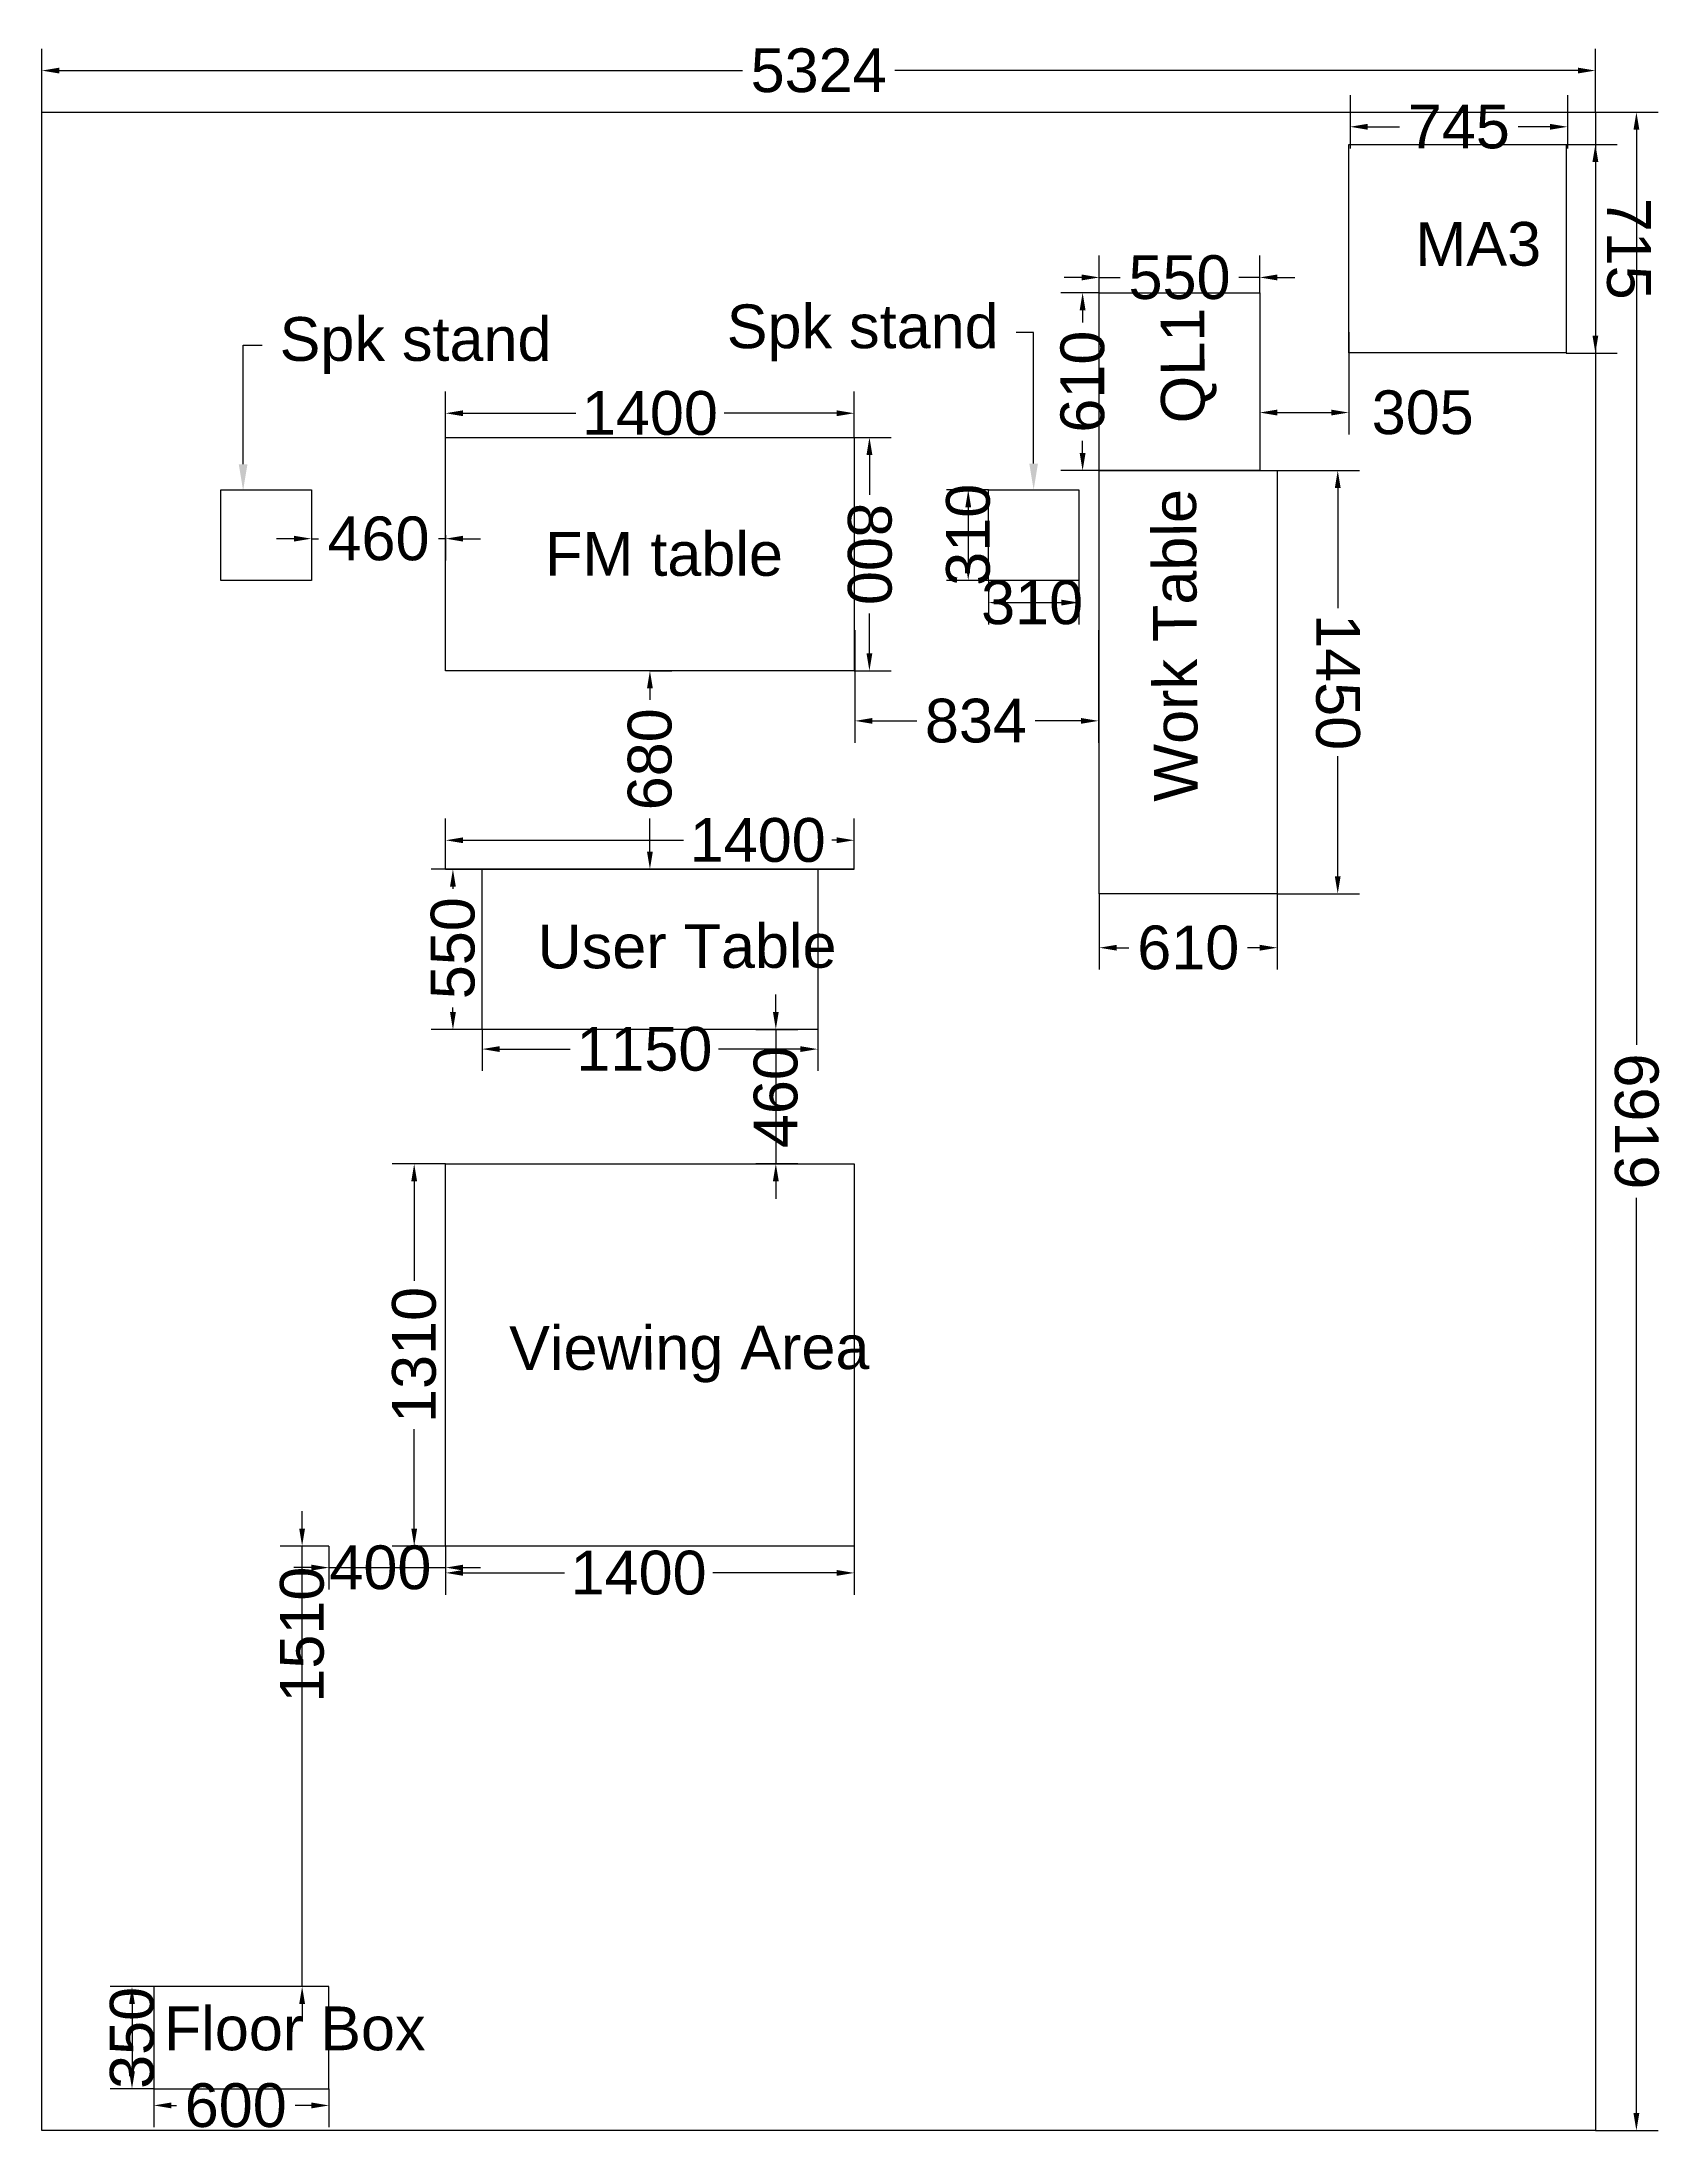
# Model space of a CAD drawing. Header units: millimetres. Extents: x 3616 to 9178, y 7735 to 14907.
import ezdxf
from ezdxf import colors
from ezdxf.entities.mleader import LeaderData, LeaderLine
from ezdxf.math import Vec2, Vec3

# ---------------------------------------------------------------- set-up
doc = ezdxf.new("R2010")
doc.units = ezdxf.units.MM
doc.layers.add('Layout', color=7, linetype='Continuous')
doc.styles.add('Annotative', font='arial.ttf', dxfattribs={"height": 2.5})
doc.styles.get("Standard").update_dxf_attribs({"font": 'arial.ttf'})
doc.dimstyles.new('Annotative', dxfattribs={"dimscale": 0, "dimtxt": 2.5, "dimasz": 1, "dimexe": 1.25, "dimexo": 0, "dimtad": 0, "dimdec": 1, "dimrnd": 1, "dimdsep": 46, "dimtxsty": 'Standard', "dimcen": 2.5, "dimadec": 0, "dimazin": 0, "dimtfac": 1, "dimtdec": 1, "dimtmove": 1, "dimatfit": 3, "dimfxl": 1, "dimarcsym": 0})

# ---------------------------------------------------------------- blocks, each defined once
blk = doc.blocks.new('*D2')
at = {"color": 0, "lineweight": -2, "transparency": 16777216}
for p, q in [((8939.4, 14666), (9155, 14666)), ((9080, 14606), (9080, 11468.7)), ((9080, 7807.3), (9080, 10944.7)), ((8939.4, 7747.3), (9155, 7747.3))]:
    blk.add_line(p, q, dxfattribs=at)
at = {"color": 0, "transparency": 16777216}
for points in [[(9070, 14606), (9090, 14606), (9080, 14666)], [(9070, 7807.3), (9090, 7807.3), (9080, 7747.3)]]:
    blk.add_solid(points, dxfattribs=at)
at = {"layer": 'Defpoints', "color": 0, "transparency": 16777216}
for p in [(8939.4, 14666), (8939.4, 7747.3), (9080, 7747.3)]:
    blk.add_point(p, dxfattribs=at)
at = {"color": 0, "transparency": 16777216, "insert": (9080, 11206.7), "char_height": 150, "attachment_point": 5, "rotation": 270, "style": 'Annotative'}
blk.add_mtext('6919', dxfattribs=at)
blk = doc.blocks.new('*D3')
at = {"color": 0, "lineweight": -2, "transparency": 16777216}
for p, q in [((3615.6, 14666), (3615.6, 14883.4)), ((8939.4, 14666), (8939.4, 14883.4)), ((3675.6, 14808.4), (6016.3, 14808.4)), ((8879.4, 14808.4), (6538.6, 14808.4))]:
    blk.add_line(p, q, dxfattribs=at)
at = {"color": 0, "transparency": 16777216}
for points in [[(3675.6, 14818.4), (3675.6, 14798.4), (3615.6, 14808.4)], [(8879.4, 14818.4), (8879.4, 14798.4), (8939.4, 14808.4)]]:
    blk.add_solid(points, dxfattribs=at)
at = {"layer": 'Defpoints', "color": 0, "transparency": 16777216}
for p in [(8939.4, 14808.4), (3615.6, 14666), (8939.4, 14666)]:
    blk.add_point(p, dxfattribs=at)
at = {"color": 0, "transparency": 16777216, "insert": (6277.5, 14808.4), "char_height": 150, "attachment_point": 5}
blk.add_mtext('5324', dxfattribs=at)
blk = doc.blocks.new('*D4')
at = {"color": 0, "lineweight": -2, "transparency": 16777216}
for p, q in [((7239.3, 14047.1), (7239.3, 14174.3)), ((7789.3, 14047.1), (7789.3, 14174.3)), ((7179.3, 14099.3), (7119.3, 14099.3)), ((7239.3, 14099.3), (7311.4, 14099.3)), ((7789.3, 14099.3), (7717.3, 14099.3)), ((7849.3, 14099.3), (7909.3, 14099.3))]:
    blk.add_line(p, q, dxfattribs=at)
at = {"color": 0, "transparency": 16777216}
for points in [[(7179.3, 14109.3), (7179.3, 14089.3), (7239.3, 14099.3)], [(7849.3, 14109.3), (7849.3, 14089.3), (7789.3, 14099.3)]]:
    blk.add_solid(points, dxfattribs=at)
at = {"layer": 'Defpoints', "color": 0, "transparency": 16777216}
for p in [(7789.3, 14099.3), (7239.3, 14047.1), (7789.3, 14047.1)]:
    blk.add_point(p, dxfattribs=at)
at = {"color": 0, "transparency": 16777216, "insert": (7514.3, 14099.3), "char_height": 150, "attachment_point": 5}
blk.add_mtext('550', dxfattribs=at)
blk = doc.blocks.new('*D6')
at = {"color": 0, "lineweight": -2, "transparency": 16777216}
for p, q in [((8098.9, 14724.4), (8098.9, 14540.7)), ((8843.9, 14724.4), (8843.9, 14540.7)), ((8158.9, 14615.7), (8268.2, 14615.7)), ((8783.9, 14615.7), (8674.5, 14615.7))]:
    blk.add_line(p, q, dxfattribs=at)
at = {"color": 0, "transparency": 16777216}
for points in [[(8158.9, 14625.7), (8158.9, 14605.7), (8098.9, 14615.7)], [(8783.9, 14625.7), (8783.9, 14605.7), (8843.9, 14615.7)]]:
    blk.add_solid(points, dxfattribs=at)
at = {"layer": 'Defpoints', "color": 0, "transparency": 16777216}
for p in [(8098.9, 14724.4), (8843.9, 14724.4), (8843.9, 14615.7)]:
    blk.add_point(p, dxfattribs=at)
at = {"color": 0, "transparency": 16777216, "insert": (8471.4, 14615.7), "char_height": 150, "attachment_point": 5}
blk.add_mtext('745', dxfattribs=at)
blk = doc.blocks.new('*D9')
at = {"color": 0, "lineweight": -2, "transparency": 16777216}
for p, q in [((8839.3, 14555.3), (9014.4, 14555.3)), ((8939.4, 14495.3), (8939.4, 13900.3)), ((8839.3, 13840.3), (9014.4, 13840.3))]:
    blk.add_line(p, q, dxfattribs=at)
at = {"color": 0, "transparency": 16777216}
for points in [[(8929.4, 14495.3), (8949.4, 14495.3), (8939.4, 14555.3)], [(8929.4, 13900.3), (8949.4, 13900.3), (8939.4, 13840.3)]]:
    blk.add_solid(points, dxfattribs=at)
at = {"layer": 'Defpoints', "color": 0, "transparency": 16777216}
for p in [(8839.3, 14555.3), (8839.3, 13840.3), (8939.4, 13840.3)]:
    blk.add_point(p, dxfattribs=at)
at = {"color": 0, "transparency": 16777216, "insert": (9053.4, 14197.8), "char_height": 150, "attachment_point": 5, "rotation": 270}
blk.add_mtext('715', dxfattribs=at)
blk = doc.blocks.new('*D11')
at = {"color": 0, "lineweight": -2, "transparency": 16777216}
for p, q in [((7789.4, 13912.2), (7789.4, 13561.2)), ((8094.1, 13912.2), (8094.1, 13561.2)), ((7849.4, 13636.2), (8034.1, 13636.2))]:
    blk.add_line(p, q, dxfattribs=at)
at = {"color": 0, "transparency": 16777216}
for points in [[(7849.4, 13646.2), (7849.4, 13626.2), (7789.4, 13636.2)], [(8034.1, 13646.2), (8034.1, 13626.2), (8094.1, 13636.2)]]:
    blk.add_solid(points, dxfattribs=at)
at = {"layer": 'Defpoints', "color": 0, "transparency": 16777216}
for p in [(7789.4, 13912.2), (8094.1, 13912.2), (8094.1, 13636.2)]:
    blk.add_point(p, dxfattribs=at)
at = {"color": 0, "transparency": 16777216, "insert": (8347.6, 13636.2), "char_height": 150, "attachment_point": 5}
blk.add_mtext('305', dxfattribs=at)
blk = doc.blocks.new('*D12')
at = {"color": 0, "lineweight": -2, "transparency": 16777216}
for p, q in [((7239.3, 14047.1), (7107.2, 14047.1)), ((7182.2, 13987.1), (7182.2, 13945.4)), ((7182.2, 13497.1), (7182.2, 13538.7)), ((7239.3, 13437.1), (7107.2, 13437.1))]:
    blk.add_line(p, q, dxfattribs=at)
at = {"color": 0, "transparency": 16777216}
for points in [[(7172.2, 13987.1), (7192.2, 13987.1), (7182.2, 14047.1)], [(7172.2, 13497.1), (7192.2, 13497.1), (7182.2, 13437.1)]]:
    blk.add_solid(points, dxfattribs=at)
at = {"layer": 'Defpoints', "color": 0, "transparency": 16777216}
for p in [(7239.3, 14047.1), (7182.2, 13437.1), (7239.3, 13437.1)]:
    blk.add_point(p, dxfattribs=at)
at = {"color": 0, "transparency": 16777216, "insert": (7182.2, 13742.1), "char_height": 150, "attachment_point": 5, "rotation": 90}
blk.add_mtext('610', dxfattribs=at)
blk = doc.blocks.new('*D13')
at = {"color": 0, "lineweight": -2, "transparency": 16777216}
for p, q in [((7849.3, 13437.1), (8131.5, 13437.1)), ((8056.5, 13377.1), (8056.5, 12966.2)), ((8056.5, 12047.1), (8056.5, 12457.9)), ((7849.3, 11987.1), (8131.5, 11987.1))]:
    blk.add_line(p, q, dxfattribs=at)
at = {"color": 0, "transparency": 16777216}
for points in [[(8046.5, 13377.1), (8066.5, 13377.1), (8056.5, 13437.1)], [(8046.5, 12047.1), (8066.5, 12047.1), (8056.5, 11987.1)]]:
    blk.add_solid(points, dxfattribs=at)
at = {"layer": 'Defpoints', "color": 0, "transparency": 16777216}
for p in [(7849.3, 13437.1), (7849.3, 11987.1), (8056.5, 11987.1)]:
    blk.add_point(p, dxfattribs=at)
at = {"color": 0, "transparency": 16777216, "insert": (8056.5, 12712.1), "char_height": 150, "attachment_point": 5, "rotation": 270}
blk.add_mtext('1450', dxfattribs=at)
blk = doc.blocks.new('*D14')
at = {"color": 0, "lineweight": -2, "transparency": 16777216}
for p, q in [((7239.3, 11987.1), (7239.3, 11726.9)), ((7849.3, 11987.1), (7849.3, 11726.9)), ((7299.3, 11801.9), (7341, 11801.9)), ((7789.3, 11801.9), (7747.7, 11801.9))]:
    blk.add_line(p, q, dxfattribs=at)
at = {"color": 0, "transparency": 16777216}
for points in [[(7299.3, 11811.9), (7299.3, 11791.9), (7239.3, 11801.9)], [(7789.3, 11811.9), (7789.3, 11791.9), (7849.3, 11801.9)]]:
    blk.add_solid(points, dxfattribs=at)
at = {"layer": 'Defpoints', "color": 0, "transparency": 16777216}
for p in [(7239.3, 11987.1), (7849.3, 11987.1), (7849.3, 11801.9)]:
    blk.add_point(p, dxfattribs=at)
at = {"color": 0, "transparency": 16777216, "insert": (7544.3, 11801.9), "char_height": 150, "attachment_point": 5}
blk.add_mtext('610', dxfattribs=at)
blk = doc.blocks.new('*D15')
at = {"color": 0, "lineweight": -2, "transparency": 16777216}
for p, q in [((4999.3, 13551.1), (4999.3, 13708.8)), ((6399.3, 13551.1), (6399.3, 13708.8)), ((5059.3, 13633.8), (5445.2, 13633.8)), ((6339.3, 13633.8), (5953.5, 13633.8))]:
    blk.add_line(p, q, dxfattribs=at)
at = {"color": 0, "transparency": 16777216}
for points in [[(5059.3, 13643.8), (5059.3, 13623.8), (4999.3, 13633.8)], [(6339.3, 13643.8), (6339.3, 13623.8), (6399.3, 13633.8)]]:
    blk.add_solid(points, dxfattribs=at)
at = {"layer": 'Defpoints', "color": 0, "transparency": 16777216}
for p in [(6399.3, 13633.8), (4999.3, 13551.1), (6399.3, 13551.1)]:
    blk.add_point(p, dxfattribs=at)
at = {"color": 0, "transparency": 16777216, "insert": (5699.3, 13633.8), "char_height": 150, "attachment_point": 5}
blk.add_mtext('1400', dxfattribs=at)
blk = doc.blocks.new('*D16')
at = {"color": 0, "lineweight": -2, "transparency": 16777216}
for p, q in [((6399.3, 13551.1), (6526.6, 13551.1)), ((6451.6, 13491.1), (6451.6, 13354.1)), ((6451.6, 12811.1), (6451.6, 12948)), ((6399.3, 12751.1), (6526.6, 12751.1))]:
    blk.add_line(p, q, dxfattribs=at)
at = {"color": 0, "transparency": 16777216}
for points in [[(6441.6, 13491.1), (6461.6, 13491.1), (6451.6, 13551.1)], [(6441.6, 12811.1), (6461.6, 12811.1), (6451.6, 12751.1)]]:
    blk.add_solid(points, dxfattribs=at)
at = {"layer": 'Defpoints', "color": 0, "transparency": 16777216}
for p in [(6399.3, 13551.1), (6399.3, 12751.1), (6451.6, 12751.1)]:
    blk.add_point(p, dxfattribs=at)
at = {"color": 0, "transparency": 16777216, "insert": (6451.6, 13151.1), "char_height": 150, "attachment_point": 5, "rotation": 270}
blk.add_mtext('800', dxfattribs=at)
blk = doc.blocks.new('*D17')
at = {"color": 0, "lineweight": -2, "transparency": 16777216}
for p, q in [((4479.3, 13203.9), (4419.3, 13203.9)), ((4539.3, 13216.1), (4539.3, 13128.9)), ((4539.3, 13203.9), (4563.4, 13203.9)), ((4999.3, 13203.9), (4975.3, 13203.9)), ((4999.3, 13216.1), (4999.3, 13128.9)), ((5059.3, 13203.9), (5119.3, 13203.9))]:
    blk.add_line(p, q, dxfattribs=at)
at = {"color": 0, "transparency": 16777216}
for points in [[(4479.3, 13213.9), (4479.3, 13193.9), (4539.3, 13203.9)], [(5059.3, 13213.9), (5059.3, 13193.9), (4999.3, 13203.9)]]:
    blk.add_solid(points, dxfattribs=at)
at = {"layer": 'Defpoints', "color": 0, "transparency": 16777216}
for p in [(4539.3, 13216.1), (4999.3, 13216.1), (4999.3, 13203.9)]:
    blk.add_point(p, dxfattribs=at)
at = {"color": 0, "transparency": 16777216, "insert": (4769.3, 13203.9), "char_height": 150, "attachment_point": 5}
blk.add_mtext('460', dxfattribs=at)
blk = doc.blocks.new('*D18')
at = {"color": 0, "lineweight": -2, "transparency": 16777216}
for p, q in [((5699.3, 12751.1), (5774.3, 12751.1)), ((5699.3, 12691.1), (5699.3, 12651.1)), ((5699.3, 12131.1), (5699.3, 12244.4)), ((5699.3, 12071.1), (5774.3, 12071.1))]:
    blk.add_line(p, q, dxfattribs=at)
at = {"color": 0, "transparency": 16777216}
for points in [[(5689.3, 12691.1), (5709.3, 12691.1), (5699.3, 12751.1)], [(5689.3, 12131.1), (5709.3, 12131.1), (5699.3, 12071.1)]]:
    blk.add_solid(points, dxfattribs=at)
at = {"layer": 'Defpoints', "color": 0, "transparency": 16777216}
for p in [(5699.3, 12751.1), (5699.3, 12071.1), (5699.3, 12071.1)]:
    blk.add_point(p, dxfattribs=at)
at = {"color": 0, "transparency": 16777216, "insert": (5699.3, 12447.7), "char_height": 150, "attachment_point": 5, "rotation": 90}
blk.add_mtext('680', dxfattribs=at)
blk = doc.blocks.new('*D19')
at = {"color": 0, "lineweight": -2, "transparency": 16777216}
for p, q in [((4999.3, 12071.1), (4999.3, 12245.2)), ((6399.3, 12071.1), (6399.3, 12245.2)), ((5059.3, 12170.2), (5814.5, 12170.2)), ((6339.3, 12170.2), (6322.8, 12170.2))]:
    blk.add_line(p, q, dxfattribs=at)
at = {"color": 0, "transparency": 16777216}
for points in [[(5059.3, 12180.2), (5059.3, 12160.2), (4999.3, 12170.2)], [(6339.3, 12180.2), (6339.3, 12160.2), (6399.3, 12170.2)]]:
    blk.add_solid(points, dxfattribs=at)
at = {"layer": 'Defpoints', "color": 0, "transparency": 16777216}
for p in [(6399.3, 12170.2), (4999.3, 12071.1), (6399.3, 12071.1)]:
    blk.add_point(p, dxfattribs=at)
at = {"color": 0, "transparency": 16777216, "insert": (6068.7, 12170.2), "char_height": 150, "attachment_point": 5}
blk.add_mtext('1400', dxfattribs=at)
blk = doc.blocks.new('*D20')
at = {"color": 0, "lineweight": -2, "transparency": 16777216}
for p, q in [((5124.3, 11521.1), (5124.3, 11379.4)), ((6274.3, 11521.1), (6274.3, 11379.4)), ((5184.3, 11454.4), (5426.3, 11454.4)), ((6214.3, 11454.4), (5934.6, 11454.4))]:
    blk.add_line(p, q, dxfattribs=at)
at = {"color": 0, "transparency": 16777216}
for points in [[(5184.3, 11464.4), (5184.3, 11444.4), (5124.3, 11454.4)], [(6214.3, 11464.4), (6214.3, 11444.4), (6274.3, 11454.4)]]:
    blk.add_solid(points, dxfattribs=at)
at = {"layer": 'Defpoints', "color": 0, "transparency": 16777216}
for p in [(5124.3, 11521.1), (6274.3, 11521.1), (5124.3, 11454.4)]:
    blk.add_point(p, dxfattribs=at)
at = {"color": 0, "transparency": 16777216, "insert": (5680.4, 11454.4), "char_height": 150, "attachment_point": 5}
blk.add_mtext('1150', dxfattribs=at)
blk = doc.blocks.new('*D21')
at = {"color": 0, "lineweight": -2, "transparency": 16777216}
for p, q in [((5124.3, 12071.1), (4949.3, 12071.1)), ((5024.3, 12011.1), (5024.3, 12003.2)), ((5024.3, 11581.1), (5024.3, 11597.3)), ((5124.3, 11521.1), (4949.3, 11521.1))]:
    blk.add_line(p, q, dxfattribs=at)
at = {"color": 0, "transparency": 16777216}
for points in [[(5014.3, 12011.1), (5034.3, 12011.1), (5024.3, 12071.1)], [(5014.3, 11581.1), (5034.3, 11581.1), (5024.3, 11521.1)]]:
    blk.add_solid(points, dxfattribs=at)
at = {"layer": 'Defpoints', "color": 0, "transparency": 16777216}
for p in [(5124.3, 12071.1), (5024.3, 11521.1), (5124.3, 11521.1)]:
    blk.add_point(p, dxfattribs=at)
at = {"color": 0, "transparency": 16777216, "insert": (5024.3, 11800.2), "char_height": 150, "attachment_point": 5, "rotation": 90}
blk.add_mtext('550', dxfattribs=at)
blk = doc.blocks.new('*D23')
at = {"color": 0, "lineweight": -2, "transparency": 16777216}
for p, q in [((6859.3, 13371.1), (6715.2, 13371.1)), ((6790.2, 13311.1), (6790.2, 13121.1)), ((6859.3, 13061.1), (6715.2, 13061.1))]:
    blk.add_line(p, q, dxfattribs=at)
at = {"color": 0, "transparency": 16777216}
for points in [[(6780.2, 13311.1), (6800.2, 13311.1), (6790.2, 13371.1)], [(6780.2, 13121.1), (6800.2, 13121.1), (6790.2, 13061.1)]]:
    blk.add_solid(points, dxfattribs=at)
at = {"layer": 'Defpoints', "color": 0, "transparency": 16777216}
for p in [(6859.3, 13371.1), (6790.2, 13061.1), (6859.3, 13061.1)]:
    blk.add_point(p, dxfattribs=at)
at = {"color": 0, "transparency": 16777216, "insert": (6790.2, 13217.1), "char_height": 150, "attachment_point": 5, "rotation": 90}
blk.add_mtext('310', dxfattribs=at)
blk = doc.blocks.new('*D24')
at = {"color": 0, "lineweight": -2, "transparency": 16777216}
for p, q in [((6859.3, 13061.1), (6859.3, 12909.8)), ((7169.3, 13061.1), (7169.3, 12909.8)), ((6919.3, 12984.8), (7109.3, 12984.8))]:
    blk.add_line(p, q, dxfattribs=at)
at = {"color": 0, "transparency": 16777216}
for points in [[(6919.3, 12994.8), (6919.3, 12974.8), (6859.3, 12984.8)], [(7109.3, 12994.8), (7109.3, 12974.8), (7169.3, 12984.8)]]:
    blk.add_solid(points, dxfattribs=at)
at = {"layer": 'Defpoints', "color": 0, "transparency": 16777216}
for p in [(6859.3, 13061.1), (7169.3, 13061.1), (7169.3, 12984.8)]:
    blk.add_point(p, dxfattribs=at)
at = {"color": 0, "transparency": 16777216, "insert": (7009.1, 12984.8), "char_height": 150, "attachment_point": 5}
blk.add_mtext('310', dxfattribs=at)
blk = doc.blocks.new('*D25')
at = {"color": 0, "lineweight": -2, "transparency": 16777216}
for p, q in [((4999.3, 11061.1), (4816.6, 11061.1)), ((4891.6, 11001.1), (4891.6, 10660.2)), ((4891.6, 9811.1), (4891.6, 10151.9)), ((4999.3, 9751.1), (4816.6, 9751.1))]:
    blk.add_line(p, q, dxfattribs=at)
at = {"color": 0, "transparency": 16777216}
for points in [[(4881.6, 11001.1), (4901.6, 11001.1), (4891.6, 11061.1)], [(4881.6, 9811.1), (4901.6, 9811.1), (4891.6, 9751.1)]]:
    blk.add_solid(points, dxfattribs=at)
at = {"layer": 'Defpoints', "color": 0, "transparency": 16777216}
for p in [(4999.3, 11061.1), (4891.6, 9751.1), (4999.3, 9751.1)]:
    blk.add_point(p, dxfattribs=at)
at = {"color": 0, "transparency": 16777216, "insert": (4891.6, 10406.1), "char_height": 150, "attachment_point": 5, "rotation": 90}
blk.add_mtext('1310', dxfattribs=at)
blk = doc.blocks.new('*D26')
at = {"color": 0, "lineweight": -2, "transparency": 16777216}
for p, q in [((4999.3, 9751.1), (4999.3, 9584)), ((6399.3, 9751.1), (6399.3, 9584)), ((5059.3, 9659), (5406.4, 9659)), ((6339.3, 9659), (5914.8, 9659))]:
    blk.add_line(p, q, dxfattribs=at)
at = {"color": 0, "transparency": 16777216}
for points in [[(5059.3, 9669), (5059.3, 9649), (4999.3, 9659)], [(6339.3, 9669), (6339.3, 9649), (6399.3, 9659)]]:
    blk.add_solid(points, dxfattribs=at)
at = {"layer": 'Defpoints', "color": 0, "transparency": 16777216}
for p in [(4999.3, 9751.1), (6399.3, 9751.1), (6399.3, 9659)]:
    blk.add_point(p, dxfattribs=at)
at = {"color": 0, "transparency": 16777216, "insert": (5660.6, 9659), "char_height": 150, "attachment_point": 5}
blk.add_mtext('1400', dxfattribs=at)
blk = doc.blocks.new('*D27')
at = {"color": 0, "lineweight": -2, "transparency": 16777216}
for p, q in [((4507.5, 9811.1), (4507.5, 9871.1)), ((4599.3, 9751.1), (4432.5, 9751.1)), ((4507.5, 8241.1), (4507.5, 9751.1)), ((4599.3, 8241.1), (4432.5, 8241.1)), ((4507.5, 8181.1), (4507.5, 8121.1))]:
    blk.add_line(p, q, dxfattribs=at)
at = {"color": 0, "transparency": 16777216}
for points in [[(4497.5, 9811.1), (4517.5, 9811.1), (4507.5, 9751.1)], [(4497.5, 8181.1), (4517.5, 8181.1), (4507.5, 8241.1)]]:
    blk.add_solid(points, dxfattribs=at)
at = {"layer": 'Defpoints', "color": 0, "transparency": 16777216}
for p in [(4507.5, 9751.1), (4599.3, 9751.1), (4599.3, 8241.1)]:
    blk.add_point(p, dxfattribs=at)
at = {"color": 0, "transparency": 16777216, "insert": (4507.5, 9447.3), "char_height": 150, "attachment_point": 5, "rotation": 90}
blk.add_mtext('1510', dxfattribs=at)
blk = doc.blocks.new('*D28')
at = {"color": 0, "lineweight": -2, "transparency": 16777216}
for p, q in [((4599.3, 9751.1), (4599.3, 9602.1)), ((4999.3, 9751.1), (4999.3, 9602.1)), ((4539.3, 9677.1), (4479.3, 9677.1)), ((4599.3, 9677.1), (4999.3, 9677.1)), ((5059.3, 9677.1), (5119.3, 9677.1))]:
    blk.add_line(p, q, dxfattribs=at)
at = {"color": 0, "transparency": 16777216}
for points in [[(4539.3, 9687.1), (4539.3, 9667.1), (4599.3, 9677.1)], [(5059.3, 9687.1), (5059.3, 9667.1), (4999.3, 9677.1)]]:
    blk.add_solid(points, dxfattribs=at)
at = {"layer": 'Defpoints', "color": 0, "transparency": 16777216}
for p in [(4599.3, 9751.1), (4999.3, 9751.1), (4999.3, 9677.1)]:
    blk.add_point(p, dxfattribs=at)
at = {"color": 0, "transparency": 16777216, "insert": (4775.7, 9677.1), "char_height": 150, "attachment_point": 5}
blk.add_mtext('400', dxfattribs=at)
blk = doc.blocks.new('*D29')
at = {"color": 0, "lineweight": -2, "transparency": 16777216}
for p, q in [((6130.9, 11581.9), (6130.9, 11641.9)), ((6062.8, 11521.9), (6205.9, 11521.9)), ((6130.9, 11521.9), (6130.9, 11061.7)), ((6062.8, 11061.7), (6205.9, 11061.7)), ((6130.9, 11001.7), (6130.9, 10941.7))]:
    blk.add_line(p, q, dxfattribs=at)
at = {"color": 0, "transparency": 16777216}
for points in [[(6120.9, 11581.9), (6140.9, 11581.9), (6130.9, 11521.9)], [(6120.9, 11001.7), (6140.9, 11001.7), (6130.9, 11061.7)]]:
    blk.add_solid(points, dxfattribs=at)
at = {"layer": 'Defpoints', "color": 0, "transparency": 16777216}
for p in [(6062.8, 11521.9), (6062.8, 11061.7), (6130.9, 11061.7)]:
    blk.add_point(p, dxfattribs=at)
at = {"color": 0, "transparency": 16777216, "insert": (6130.9, 11289.8), "char_height": 150, "attachment_point": 5, "rotation": 90}
blk.add_mtext('460', dxfattribs=at)
blk = doc.blocks.new('*D30')
at = {"color": 0, "lineweight": -2, "transparency": 16777216}
for p, q in [((6402, 12890.1), (6402, 12504.4)), ((7236.3, 12890.1), (7236.3, 12504.4)), ((6462, 12579.4), (6613.6, 12579.4)), ((7176.3, 12579.4), (7019.6, 12579.4))]:
    blk.add_line(p, q, dxfattribs=at)
at = {"color": 0, "transparency": 16777216}
for points in [[(6462, 12589.4), (6462, 12569.4), (6402, 12579.4)], [(7176.3, 12589.4), (7176.3, 12569.4), (7236.3, 12579.4)]]:
    blk.add_solid(points, dxfattribs=at)
at = {"layer": 'Defpoints', "color": 0, "transparency": 16777216}
for p in [(6402, 12890.1), (7236.3, 12890.1), (7236.3, 12579.4)]:
    blk.add_point(p, dxfattribs=at)
at = {"color": 0, "transparency": 16777216, "insert": (6816.6, 12579.4), "char_height": 150, "attachment_point": 5}
blk.add_mtext('834', dxfattribs=at)
blk = doc.blocks.new('*D31')
at = {"color": 0, "lineweight": -2, "transparency": 16777216}
for p, q in [((3999.3, 8241.1), (3849.5, 8241.1)), ((3924.5, 8181.1), (3924.5, 7951.1)), ((3999.3, 7891.1), (3849.5, 7891.1))]:
    blk.add_line(p, q, dxfattribs=at)
at = {"color": 0, "transparency": 16777216}
for points in [[(3914.5, 8181.1), (3934.5, 8181.1), (3924.5, 8241.1)], [(3914.5, 7951.1), (3934.5, 7951.1), (3924.5, 7891.1)]]:
    blk.add_solid(points, dxfattribs=at)
at = {"layer": 'Defpoints', "color": 0, "transparency": 16777216}
for p in [(3999.3, 8241.1), (3924.5, 7891.1), (3999.3, 7891.1)]:
    blk.add_point(p, dxfattribs=at)
at = {"color": 0, "transparency": 16777216, "insert": (3924.5, 8065.1), "char_height": 150, "attachment_point": 5, "rotation": 90}
blk.add_mtext('350', dxfattribs=at)
blk = doc.blocks.new('*D32')
at = {"color": 0, "lineweight": -2, "transparency": 16777216}
for p, q in [((3999.3, 7891.1), (3999.3, 7758.7)), ((4599.3, 7891.1), (4599.3, 7758.7)), ((4059.3, 7833.7), (4076.6, 7833.7)), ((4539.3, 7833.7), (4483.3, 7833.7))]:
    blk.add_line(p, q, dxfattribs=at)
at = {"color": 0, "transparency": 16777216}
for points in [[(4059.3, 7843.7), (4059.3, 7823.7), (3999.3, 7833.7)], [(4539.3, 7843.7), (4539.3, 7823.7), (4599.3, 7833.7)]]:
    blk.add_solid(points, dxfattribs=at)
at = {"layer": 'Defpoints', "color": 0, "transparency": 16777216}
for p in [(3999.3, 7891.1), (4599.3, 7891.1), (4599.3, 7833.7)]:
    blk.add_point(p, dxfattribs=at)
at = {"color": 0, "transparency": 16777216, "insert": (4280, 7833.7), "char_height": 150, "attachment_point": 5}
blk.add_mtext('600', dxfattribs=at)

msp = doc.modelspace()

# ---------------------------------------------------------------- linework, layer by layer
at = {"layer": 'Layout', "lineweight": 35}
msp.add_line((6399.33, 12071.05), (4999.33, 12071.05), dxfattribs=at)
at = {"layer": 'Layout'}
for points in [[(3615.56, 14666.04), (8939.35, 14666.04), (8939.35, 7747.34), (3615.56, 7747.34)], [(8094.33, 14555.32), (8839.33, 14555.32), (8839.33, 13840.32), (8094.33, 13840.32)], [(7239.33, 14047.07), (7789.33, 14047.07), (7789.33, 13437.07), (7239.33, 13437.07)], [(6399.33, 13551.05), (6399.33, 12751.05), (4999.33, 12751.05), (4999.33, 13551.05)], [(7849.33, 13437.07), (7849.33, 11987.07), (7239.33, 11987.07), (7239.33, 13437.07)], [(4229.33, 13371.05), (4539.33, 13371.05), (4539.33, 13061.05), (4229.33, 13061.05)], [(6859.33, 13371.05), (7169.33, 13371.05), (7169.33, 13061.05), (6859.33, 13061.05)], [(5124.33, 12071.05), (6274.33, 12071.05), (6274.33, 11521.05), (5124.33, 11521.05)], [(4999.33, 11061.05), (6399.33, 11061.05), (6399.33, 9751.05), (4999.33, 9751.05)], [(4599.33, 8241.05), (3999.33, 8241.05), (3999.33, 7891.05), (4599.33, 7891.05)]]:
    msp.add_lwpolyline(points, close=True, dxfattribs=at)

# ---------------------------------------------------------------- texts
at = {"style": 'Annotative'}
for s, rotation, p in [('MA3', 0.157672, (8322.72, 14138.58)), ('QL1', 90.348327, (7601.21, 13599.66)), ('Work Table', 90.348327, (7577.07, 12303.23)), ('User Table', 0.157672, (5314.46, 11730.76)), ('Viewing Area', 0.157672, (5217.23, 10354.37))]:
    msp.add_text(s, height=150, rotation=rotation, dxfattribs=at).set_placement(p)
msp.add_text('Floor Box', height=150, dxfattribs=at).set_placement((4033.85, 8022.81))
at = {"insert": (5340.16, 13226.67), "char_height": 150, "width": 849.7338, "attachment_point": 1, "style": 'Annotative'}
msp.add_mtext('FM table', dxfattribs=at)

# ---------------------------------------------------------------- dimensions: what is measured, and where the dimension line sits
for base, p1, p2, override, picture, middle in [((8939.35, 14808.39), (3615.56, 14666.04), (8939.35, 14666.04), {"dimasz": 1, "dimtad": 0}, '*D3', (6277.46, 14808.39)), ((8843.87, 14615.69), (8098.87, 14724.35), (8843.87, 14724.35), {"dimasz": 1}, '*D6', (8471.37, 14615.69)), ((7789.33, 14099.26), (7239.33, 14047.07), (7789.33, 14047.07), {"dimasz": 1}, '*D4', (7514.33, 14099.26)), ((6399.33, 13633.85), (4999.33, 13551.05), (6399.33, 13551.05), {"dimasz": 1}, '*D15', (5699.33, 13633.85)), ((4999.33, 13203.87), (4539.33, 13216.05), (4999.33, 13216.05), {"dimasz": 1}, '*D17', (4769.33, 13203.87)), ((7849.33, 11801.89), (7239.33, 11987.07), (7849.33, 11987.07), {"dimasz": 1}, '*D14', (7544.33, 11801.89))]:
    dim = msp.add_linear_dim(base=base, p1=p1, p2=p2, dimstyle='Annotative', override=override)
    dim.commit()
    dim.dimension.update_dxf_attribs({"geometry": picture, "text_midpoint": middle})
for base, p1, p2, override, picture, middle in [((9080.04, 7747.34), (8939.35, 14666.04), (8939.35, 7747.34), {"dimasz": 1, "dimtad": 0, "dimtxsty": 'Annotative'}, '*D2', (9080.04, 11206.69)), ((8939.35, 13840.32), (8839.33, 14555.32), (8839.33, 13840.32), {"dimasz": 1, "dimtad": 2}, '*D9', (9053.44, 14197.82)), ((7182.16, 13437.07), (7239.33, 14047.07), (7239.33, 13437.07), {"dimasz": 1}, '*D12', (7182.16, 13742.07)), ((6451.65, 12751.05), (6399.33, 13551.05), (6399.33, 12751.05), {"dimasz": 1, "dimtad": 0}, '*D16', (6451.65, 13151.05)), ((8056.47, 11987.07), (7849.33, 13437.07), (7849.33, 11987.07), {"dimasz": 1}, '*D13', (8056.47, 12712.07))]:
    dim = msp.add_linear_dim(base=base, p1=p1, p2=p2, angle=90, dimstyle='Annotative', override=override)
    dim.commit()
    dim.dimension.update_dxf_attribs({"geometry": picture, "text_midpoint": middle})
dim = msp.add_linear_dim(base=(8094.08, 13636.19), p1=(7789.42, 13912.15), p2=(8094.08, 13912.15), text='305', dimstyle='Annotative')
dim.commit()
dim.dimension.update_dxf_attribs({"geometry": '*D11', "text_midpoint": (8347.62, 13636.19), "dimtype": 160})
for base, p1, p2, picture, middle in [((6790.23, 13061.05), (6859.33, 13371.05), (6859.33, 13061.05), '*D23', (6790.23, 13217.11)), ((5699.33, 12071.05), (5699.33, 12751.05), (5699.33, 12071.05), '*D18', (5699.33, 12447.72)), ((5024.32, 11521.05), (5124.33, 12071.05), (5124.33, 11521.05), '*D21', (5024.32, 11800.23)), ((6130.9154, 11061.667), (6062.8299, 11521.9225), (6062.8299, 11061.667), '*D29', (6130.9154, 11289.7937)), ((4891.58, 9751.05), (4999.33, 11061.05), (4999.33, 9751.05), '*D25', (4891.58, 10406.05)), ((4507.51, 9751.05), (4599.33, 8241.05), (4599.33, 9751.05), '*D27', (4507.51, 9447.28)), ((3924.52, 7891.05), (3999.33, 8241.05), (3999.33, 7891.05), '*D31', (3924.52, 8065.09))]:
    dim = msp.add_linear_dim(base=base, p1=p1, p2=p2, angle=90, dimstyle='Annotative')
    dim.commit()
    dim.dimension.update_dxf_attribs({"geometry": picture, "text_midpoint": middle, "dimtype": 160})
for base, p1, p2, picture, middle in [((7169.33, 12984.8), (6859.33, 13061.05), (7169.33, 13061.05), '*D24', (7009.1, 12984.8)), ((7236.32, 12579.35), (6401.98, 12890.07), (7236.32, 12890.07), '*D30', (6816.56, 12579.35)), ((6399.33, 12170.15), (4999.33, 12071.05), (6399.33, 12071.05), '*D19', (6068.66, 12170.15)), ((5124.33, 11454.36), (6274.33, 11521.05), (5124.33, 11521.05), '*D20', (5680.42, 11454.36)), ((4999.33, 9677.09), (4599.33, 9751.05), (4999.33, 9751.05), '*D28', (4775.69, 9677.09)), ((6399.33, 9659.03), (4999.33, 9751.05), (6399.33, 9751.05), '*D26', (5660.59, 9659.03)), ((4599.33, 7833.68), (3999.33, 7891.05), (4599.33, 7891.05), '*D32', (4279.95, 7833.68))]:
    dim = msp.add_linear_dim(base=base, p1=p1, p2=p2, dimstyle='Annotative')
    dim.commit()
    dim.dimension.update_dxf_attribs({"geometry": picture, "text_midpoint": middle, "dimtype": 160})

# ---------------------------------------------------------------- leaders
ml = msp.add_multileader_mtext('Standard')
ml.set_content('Spk stand', color=256)
ml.set_leader_properties()
ml.build(insert=Vec2(0, 0))
ml.multileader.update_dxf_attribs({"dogleg_length": 1, "arrow_head_size": 90, "scale": 60})
ctx = ml.context
ctx.base_point, ctx.scale, ctx.char_height, ctx.arrow_head_size, ctx.landing_gap_size, ctx.plane_origin = Vec3(5926.96, 13910.94), 60, 150, 90, 60, Vec3(7014.33, 13371.05)
ctx.text_align_type = 2
notes = []
notes.append((ctx, [(0, (1, 1, 0), (7014.33, 13910.94), (-1, 0), 60, [(0, [(7014.33, 13371.05)], 0, [])])]))
ctx.mtext.insert, ctx.mtext.alignment, ctx.mtext.flow_direction = Vec3(6894.33, 14006.76), 3, 5
ml = msp.add_multileader_mtext('Standard')
ml.set_content('Spk stand', color=256)
ml.set_leader_properties()
ml.build(insert=Vec2(0, 0))
ml.multileader.update_dxf_attribs({"arrow_head_size": 90, "scale": 60})
ctx = ml.context
ctx.base_point, ctx.scale, ctx.char_height, ctx.arrow_head_size, ctx.landing_gap_size, ctx.plane_origin = Vec3(4370.3, 13867.62), 60, 150, 90, 60, Vec3(4305.25, 13368.77)
notes.append((ctx, [(0, (1, 1, 0), (4305.25, 13867.62), (1, 0), 65.04, [(0, [(4305.25, 13368.77)], 0, [])])]))
ctx.mtext.insert, ctx.mtext.flow_direction = Vec3(4430.3, 13963.45), 5
for ctx, leaders in notes:
    for number, flags, end, landing, length, lines in leaders:
        leader = LeaderData()
        leader.index, (leader.has_last_leader_line, leader.has_dogleg_vector, leader.attachment_direction) = number, flags
        leader.last_leader_point, leader.dogleg_vector, leader.dogleg_length = Vec3(end), Vec3(landing), length
        for number, points, colour, breaks in lines:
            line = LeaderLine()
            line.index, line.vertices, line.color, line.breaks = number, Vec3.list(points), colors.encode_raw_color(colour), breaks
            leader.lines.append(line)
        ctx.leaders.append(leader)

doc.saveas('drawing.dxf')
